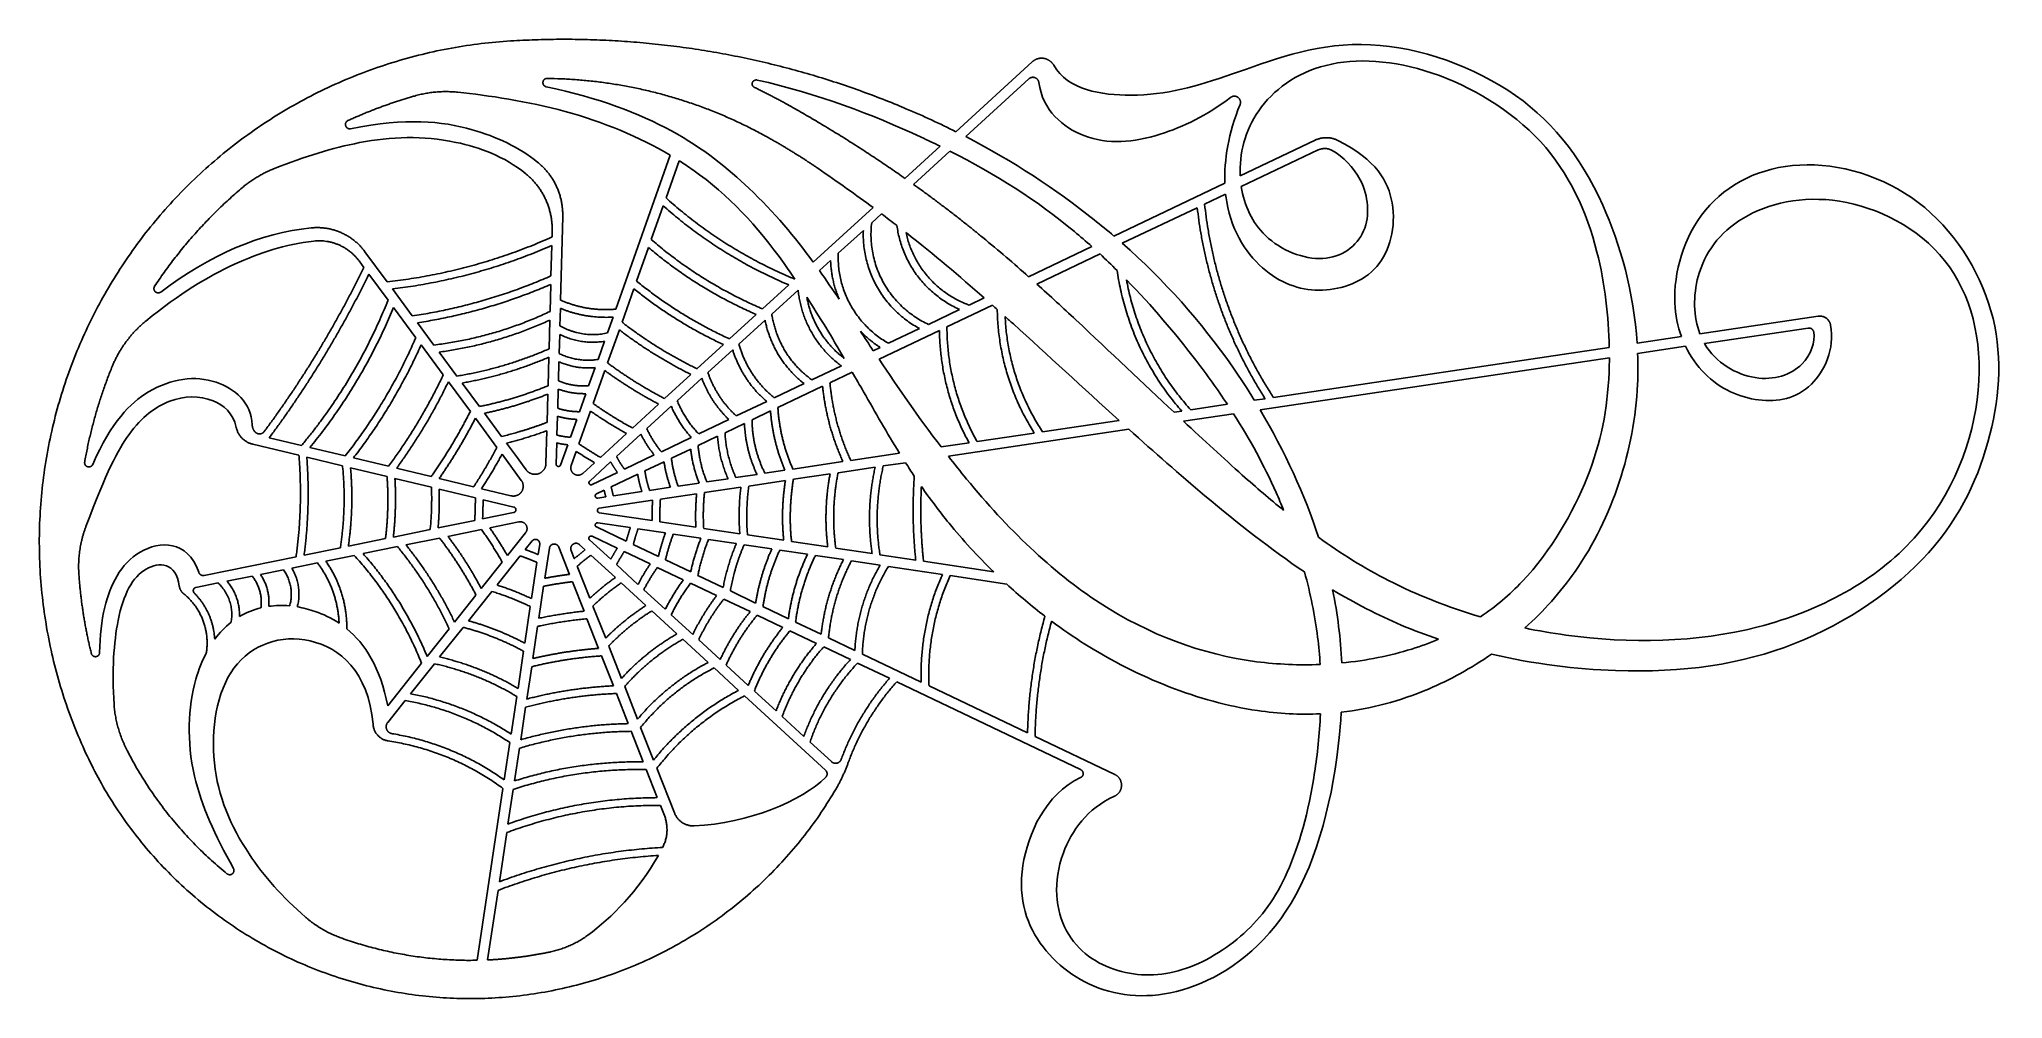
# Model space of a CAD drawing. Header units: millimetres. Extents: x -135 to 7155, y -215 to 2165.
# Drawn here: x 5417 to 6669, y -215 to 396 of the extents above.
import ezdxf

# ---------------------------------------------------------------- set-up
doc = ezdxf.new("R2010")
doc.units = ezdxf.units.MM
doc.header["$MEASUREMENT"] = 0
doc.layers.add('Default', color=18, linetype='Continuous')

msp = doc.modelspace()

# ---------------------------------------------------------------- linework, layer by layer
at = {"layer": 'Default'}
for p, q in [((6001.2, 337.5), (6049.9, 382.1)), ((6007.5, 334.4), (6047.7, 371.2)), ((5968.7, 307.8), (5991.1, 328.3)), ((6182.5, 309.4), (6230.2, 332.1)), ((6232.3, 325.9), (6183.2, 302.5)), ((5784.3, 224.4), (5819.1, 322.5)), ((5824.8, 319), (5816.4, 295.3)), ((5997.4, 325.2), (5974.2, 303.9)), ((6172.7, 304.7), (6102, 271)), ((5807, 268.7), (5814.6, 290.3)), ((5910.3, 254.3), (5948.4, 289.2)), ((6107.3, 266.4), (6155.1, 289.1)), ((6173.2, 297.7), (6159.8, 291.3)), ((5750.5, 283.2), (5749.1, 230.2)), ((5953.7, 285.2), (5947.5, 279.5)), ((5743, 245.6), (5743.5, 265)), ((5743.7, 270.4), (5743.8, 274)), ((5805.2, 263.7), (5797.6, 242.3)), ((5942.2, 274.6), (5926.2, 260)), ((6047.6, 245.1), (6087.9, 264.3)), ((5623.7, 251), (5620.6, 255.2)), ((5624.4, 261), (5638.6, 241.8)), ((5914.2, 249), (5921.3, 255.5)), ((6093.1, 259.6), (6052.8, 240.4)), ((5626.9, 246.6), (5639.1, 230.1)), ((5742.4, 222.9), (5742.9, 240.2)), ((5894.6, 239.9), (5877.9, 224.6)), ((5642, 237.3), (5654.6, 220.1)), ((5642.6, 225.5), (5656.8, 206.2)), ((5788.3, 216.1), (5795.9, 237.4)), ((5900.6, 236.6), (5883.8, 221.2)), ((6024.5, 226.9), (5995.5, 213.1)), ((6009.6, 227), (6019.2, 231.6)), ((5657.9, 215.7), (5668.4, 201.5)), ((5742.3, 217.4), (5741.8, 199.1)), ((5748.7, 213.8), (5749, 224.9)), ((5782.6, 219.3), (5779, 209.2)), ((5856.9, 205.4), (5873.9, 221)), ((5862.9, 202), (5879.5, 217.3)), ((5983.7, 214.7), (6003.6, 224.2)), ((6475.6, 208.6), (6551.1, 219.9)), ((5660.2, 201.6), (5674.3, 182.5)), ((5748.2, 196.1), (5748.6, 208.3)), ((5777.1, 203.9), (5773, 192.3)), ((5786.6, 211.2), (5779.1, 190.1)), ((5853, 201.8), (5836.1, 186.4)), ((5990.7, 210.8), (5952.2, 192.4)), ((5958.3, 202.6), (5978.1, 212)), ((6435.6, 202.6), (6463.9, 206.9)), ((6466.5, 200.7), (6435.9, 196.1)), ((6544.7, 212.3), (6478.5, 202.4)), ((5683, 181.7), (5671.7, 197)), ((5741.2, 175.6), (5741.6, 193.7)), ((5747.8, 178.6), (5748.1, 190.8)), ((5858.9, 198.4), (5843.1, 183.9)), ((5909.4, 179.3), (5928.2, 188.2)), ((5948.5, 197.9), (5953, 200)), ((6417.9, 193.4), (6195.2, 160.2)), ((6203.7, 168.1), (6417.8, 200)), ((5691.6, 159.2), (5677.6, 178.1)), ((5686.3, 177.3), (5697.4, 162.3)), ((5771.1, 187.1), (5767, 175.5)), ((5777.4, 185.2), (5769.9, 164.2)), ((5815.4, 167.4), (5832.2, 182.8)), ((5823.5, 166), (5839.2, 180.3)), ((5904.4, 176.9), (5885.4, 167.9)), ((5935, 184.3), (5920.9, 177.5)), ((5741, 170.2), (5740.5, 152.2)), ((5747.6, 173.4), (5747.3, 161.2)), ((5761.2, 159), (5765.3, 170.5)), ((5794.9, 148.6), (5811.6, 163.9)), ((5861.2, 156.3), (5880.6, 165.5)), ((5887.7, 161.7), (5916.2, 175.3)), ((6151, 160.2), (6174.3, 163.7)), ((6198.4, 167.3), (6191.5, 166.3)), ((5708.5, 136.2), (5694.8, 154.8)), ((5711.5, 143.2), (5700.6, 158)), ((5747.2, 156.1), (5746.8, 144.1)), ((5755.4, 142.7), (5759.4, 154.1)), ((5760.8, 138.5), (5768.2, 159.4)), ((5804.1, 148.2), (5819.7, 162.5)), ((5856.4, 154), (5837.2, 144.9)), ((5866.4, 151.5), (5854, 145.6)), ((5883, 159.5), (5871.2, 153.8)), ((6056.5, 146.2), (6105.3, 153.4)), ((6140.3, 158.6), (6145.2, 159.4)), ((6178.3, 157.7), (6146.3, 153)), ((5582.3, 131.2), (5552.8, 138.3)), ((5584, 137.5), (5563.4, 142.4)), ((5714.7, 138.9), (5721.6, 129.6)), ((5739.8, 125.9), (5740.4, 146.9)), ((5746.3, 125.5), (5746.7, 139.1)), ((5753.7, 137.9), (5749.1, 125)), ((5791.1, 145.1), (5774.5, 129.9)), ((5800.3, 144.7), (5784.8, 130.5)), ((5832.5, 142.6), (5813.4, 133.5)), ((5836.8, 137.5), (5849.2, 143.4)), ((5991.8, 136.5), (6009.6, 139.2)), ((6111.5, 147.8), (5996.4, 130.6)), ((6014.8, 139.9), (6051.2, 145.4)), ((5587.3, 130), (5610.1, 124.5)), ((5611.8, 130.8), (5589.3, 136.2)), ((5639.4, 124.2), (5617, 129.5)), ((5724.1, 115.2), (5711.8, 131.9)), ((5721.6, 129.6), (5724.8, 125.2)), ((5755.9, 124.6), (5759.1, 133.7)), ((5770.7, 126.5), (5763.3, 119.7)), ((5781, 127.1), (5767.7, 114.8)), ((5789.9, 122.3), (5808.9, 131.4)), ((5802.9, 121.3), (5815.1, 127.1)), ((5819.8, 129.4), (5832.1, 135.2)), ((5929.2, 127.2), (5897.3, 122.4)), ((5934.2, 127.9), (5965.3, 132.6)), ((5969.1, 126.5), (5954.9, 124.4)), ((5615.2, 123.3), (5638.5, 117.6)), ((5666.8, 110.9), (5643.5, 116.5)), ((5644.5, 122.9), (5666.6, 117.6)), ((5671.7, 116.4), (5693.7, 111.1)), ((5724.8, 125.2), (5727.2, 121.9)), ((5769.2, 112.5), (5785.4, 120.2)), ((5798.3, 119.1), (5781.4, 111.1)), ((5837.5, 113.5), (5824.1, 111.5)), ((5855.9, 116.3), (5842.4, 114.3)), ((5860.9, 117), (5874.4, 119)), ((5892.5, 115.1), (5869.1, 111.6)), ((5879.4, 119.8), (5892.2, 121.7)), ((5897.6, 115.9), (5921, 119.4)), ((5926.1, 120.1), (5949.7, 123.6)), ((5694.8, 104.1), (5671.7, 109.7)), ((5698.8, 109.9), (5717.5, 105.4)), ((5719.3, 98.2), (5699.7, 102.9)), ((5772.1, 106.6), (5776.9, 108.9)), ((5778, 104.7), (5772.9, 103.9)), ((5773.8, 97.4), (5807.8, 102.5)), ((5782.8, 105.4), (5801, 108.1)), ((5819.2, 110.8), (5805.9, 108.8)), ((5812.8, 103.2), (5835.9, 106.7)), ((5840.9, 107.4), (5864.1, 110.9)), ((5671, 84.9), (5694.4, 89.7)), ((5699.4, 90.7), (5719.2, 94.7)), ((5704, 84.9), (5722.6, 88.7)), ((5772.9, 88.2), (5793.6, 85.1)), ((5807.6, 89.6), (5773.8, 94.6)), ((5835.4, 85.4), (5812.5, 88.8)), ((5637.5, 78.1), (5613.8, 73.3)), ((5642.5, 79.1), (5666, 83.9)), ((5650.5, 74.1), (5672, 78.4)), ((5677.3, 79.5), (5698.7, 83.9)), ((5726.8, 81.8), (5715.2, 67.3)), ((5731, 76.6), (5726.6, 71.1)), ((5767.6, 77.2), (5781.1, 64.9)), ((5785.3, 71.9), (5769.2, 79.6)), ((5791, 76.4), (5772, 85.5)), ((5798.5, 84.3), (5816, 81.7)), ((5821, 81), (5838.6, 78.3)), ((5863.4, 81.2), (5840.4, 84.6)), ((5843.5, 77.6), (5861.2, 74.9)), ((5868.3, 80.5), (5891.4, 77)), ((5919.5, 72.8), (5896.4, 76.2)), ((5521.8, 54.6), (5580.5, 66.5)), ((5594.1, 62.6), (5577.7, 59.3)), ((5608.7, 72.3), (5585.6, 67.6)), ((5599.4, 63.7), (5617.6, 67.4)), ((5623.2, 68.5), (5645.1, 73)), ((5711.9, 63.1), (5698.5, 46.3)), ((5708.6, 48.5), (5723.4, 67.1)), ((5734, 62.9), (5730.6, 39.8)), ((5734.8, 67.9), (5735.8, 74.5)), ((5742, 71.9), (5739.1, 52.8)), ((5754.8, 55.3), (5748, 72.6)), ((5755.8, 70.5), (5757.9, 65.3)), ((5764.8, 71), (5761.2, 74.2)), ((5768.5, 67.6), (5784.1, 53.3)), ((5806.3, 61.9), (5789.7, 69.8)), ((5811.5, 66.6), (5795.5, 74.3)), ((5832.1, 56.8), (5816, 64.5)), ((5866.2, 74.2), (5883.8, 71.5)), ((5888.9, 70.8), (5906.6, 68.1)), ((5929.5, 64.7), (5911.7, 67.4)), ((5947.8, 68.5), (5924.6, 72)), ((5934.6, 63.9), (5952.9, 61.2)), ((5952.8, 67.8), (5975.6, 64.4)), ((5980.6, 63.6), (6025.3, 56.9)), ((5536.4, 50.9), (5552.5, 54.2)), ((5557.7, 55.3), (5572.5, 58.2)), ((5756.7, 50.6), (5764.1, 31.8)), ((5767.8, 40.1), (5759.8, 60.5)), ((5784.8, 61.5), (5798.5, 48.9)), ((5810.8, 59.7), (5827.4, 51.8)), ((5852.8, 46.9), (5836.7, 54.6)), ((5958.2, 60.4), (5992.6, 55.2)), ((6033.6, 49.1), (5997.6, 54.5)), ((5530.7, 49.8), (5516.6, 46.9)), ((5695.2, 42.1), (5681.5, 24.9)), ((5690.4, 25.7), (5705.4, 44.4)), ((5735.3, 27.3), (5738.3, 47.7)), ((5787.8, 49.9), (5803.6, 35.4)), ((5815.9, 33), (5802.2, 45.5)), ((5848.6, 41.7), (5831.9, 49.6)), ((5853.2, 39.5), (5870, 31.5)), ((5873.5, 37), (5857.4, 44.7)), ((5729.8, 34.8), (5726.3, 11.4)), ((5765.9, 27), (5773.4, 8.1)), ((5777.9, 14.6), (5769.8, 35.1)), ((5807.3, 32), (5823.3, 17.3)), ((5819.7, 29.5), (5833.4, 16.9)), ((5874.5, 29.3), (5890.9, 21.5)), ((5894.4, 27), (5878.2, 34.8)), ((5678.1, 20.6), (5664, 3)), ((5672, 2.6), (5687.1, 21.5)), ((5731.4, 1.6), (5734.5, 22.1)), ((5827.1, 13.9), (5843.2, -0.9)), ((5850.9, 0.9), (5837.2, 13.5)), ((5895.4, 19.3), (5912.3, 11.2)), ((5899, 24.8), (5915.3, 17.1)), ((5936.8, 6.8), (5920, 14.8)), ((5725.5, 6.3), (5722, -17.4)), ((5775.3, 3.3), (5782.8, -15.8)), ((5788, -11.1), (5779.8, 9.6)), ((5916.9, 9.1), (5933.9, 0.9)), ((5979.1, -13.4), (5941.6, 4.5)), ((5660.5, -1.4), (5638.9, -28.6)), ((5653.4, -20.8), (5668.7, -1.7)), ((5727.6, -24.2), (5730.7, -3.6)), ((5862.5, -18.7), (5847, -4.4)), ((5868.8, -15.6), (5854.7, -2.6)), ((5958.9, -11), (5938.5, -1.3)), ((5721.2, -22.6), (5717.6, -46.6)), ((5784.7, -20.7), (5792.3, -39.9)), ((5798.2, -37.1), (5790, -16.2)), ((5918, -69.5), (5866.4, -22.2)), ((5886.5, -31.8), (5872.7, -19.1)), ((6080.7, -69.2), (5963.5, -13.2)), ((5984.1, -15.8), (6046.9, -45.8)), ((5650, -25.2), (5638.9, -39.1)), ((5723.7, -50.2), (5726.8, -29.5)), ((5904.2, -48.1), (5890.4, -35.4)), ((5629.6, -40.7), (5629.6, -40.3)), ((5794.2, -44.8), (5801.9, -64.3)), ((5800.2, -42.3), (5808.4, -63.1)), ((6051.7, -48.1), (6102.5, -72.3)), ((5713.2, -75.8), (5716.8, -52)), ((5719.8, -76.4), (5722.9, -55.6)), ((5908.2, -51.7), (5921.8, -64.1)), ((5810.8, -87.1), (5803.8, -69.2)), ((5810.5, -68.4), (5821.7, -96.8)), ((5696, -190.8), (5712.4, -81.2)), ((5718.9, -81.8), (5715.6, -103.9)), ((5812.8, -92), (5815.3, -98.4)), ((5710.1, -140.7), (5714.8, -109.4)), ((5709.3, -146.2), (5702.6, -190.6))]:
    msp.add_line(p, q, dxfattribs=at)
for points, weights, knots in [([(5446.3, -58.5), (5375.4, 94.9), (5462, 240), (5548.6, 385.1), (5717.3, 395.4)], [1, 0.884374026852, 1, 0.884374026852, 1], [5334.80091, 5334.80091, 5334.80091, 5372.928319, 5372.928319, 5411.055727, 5411.055727, 5411.055727]), ([(6049.9, 382.1), (6053.1, 385), (6057.3, 384.3), (6061.5, 383.6), (6063.6, 379.9)], [1, 0.900913989431, 1, 0.900913989431, 1], [4961.793124, 4961.793124, 4961.793124, 4962.766457, 4962.766457, 4963.739789, 4963.739789, 4963.739789]), ([(5740.6, 371.5), (5738.1, 371.6), (5737.9, 369.1), (5737.6, 366.7), (5740, 366.2)], [1, 0.74065387002, 1, 0.74065387002, 1], [436.6510217, 436.6510217, 436.6510217, 437.143307, 437.143307, 437.6355923, 437.6355923, 437.6355923]), ([(5874.4, 370.5), (5872.2, 370.9), (5871.4, 368.8), (5870.7, 366.7), (5872.7, 365.8)], [1, 0.744615357191, 1, 0.744615357191, 1], [29.0296292, 29.0296292, 29.0296292, 29.4769723, 29.4769723, 29.9243154, 29.9243154, 29.9243154]), ([(6047.7, 371.2), (6049.4, 372.8), (6051.6, 372), (6053.8, 371.2), (6054.1, 368.9)], [1, 0.856021952174, 1, 0.856021952174, 1], [538.497551, 538.497551, 538.497551, 539.009964, 539.009964, 539.522377, 539.522377, 539.522377]), ([(6176.4, 359.4), (6178.7, 361.2), (6181.1, 359.4), (6183.5, 357.6), (6182.4, 354.8)], [1, 0.796495551319, 1, 0.796495551319, 1], [505.0709, 505.0709, 505.0709, 505.693831, 505.693831, 506.316761, 506.316761, 506.316761]), ([(5613.5, 344.6), (5611.3, 343.6), (5612.1, 341.3), (5612.8, 339), (5615.2, 339.4)], [1, 0.748061817115, 1, 0.748061817115, 1], [722.2291386, 722.2291386, 722.2291386, 722.7140116, 722.7140116, 723.1988846, 723.1988846, 723.1988846]), ([(5490.3, 239), (5489, 237.1), (5490.7, 235.5), (5492.4, 234), (5494.2, 235.3)], [1, 0.764816338071, 1, 0.764816338071, 1], [810.2975508, 810.2975508, 810.2975508, 810.7653052, 810.7653052, 811.2330597, 811.2330597, 811.2330597]), ([(5554.2, 146.2), (5555.4, 144.8), (5557.3, 144.8), (5559.1, 144.9), (5560.2, 146.4)], [1, 0.898547233307, 1, 0.898547233307, 1], [656.9566428, 656.9566428, 656.9566428, 657.3836037, 657.3836037, 657.8105646, 657.8105646, 657.8105646]), ([(5445.7, 127), (5445.2, 124.6), (5447.5, 123.9), (5449.9, 123.2), (5450.8, 125.4)], [1, 0.748583981412, 1, 0.748583981412, 1], [705.6563419, 705.6563419, 705.6563419, 706.1406887, 706.1406887, 706.6250354, 706.6250354, 706.6250354]), ([(5727.2, 121.9), (5730.2, 117.9), (5734.9, 119.4), (5739.7, 120.9), (5739.8, 125.9)], [1, 0.814114771865, 1, 0.814114771865, 1], [99.360775, 99.360775, 99.360775, 100.420891, 100.420891, 101.481007, 101.481007, 101.481007]), ([(5749.1, 125), (5748.7, 123.9), (5747.5, 124.1), (5746.3, 124.3), (5746.3, 125.5)], [1, 0.760406132078, 1, 0.760406132078, 1], [33.249396, 33.249396, 33.249396, 33.4963903, 33.4963903, 33.7433847, 33.7433847, 33.7433847]), ([(5717.5, 105.4), (5721.8, 104.3), (5724.3, 108), (5726.7, 111.7), (5724.1, 115.2)], [1, 0.819153334991, 1, 0.819153334991, 1], [77.164428, 77.164428, 77.164428, 78.106606, 78.106606, 79.048785, 79.048785, 79.048785]), ([(5763.3, 119.7), (5760.7, 117.3), (5757.7, 119.3), (5754.7, 121.3), (5755.9, 124.6)], [1, 0.788010753111, 1, 0.788010753111, 1], [48.482324, 48.482324, 48.482324, 49.228813, 49.228813, 49.975302, 49.975302, 49.975302]), ([(5767.7, 114.8), (5766.8, 114), (5767.4, 113), (5768.1, 112), (5769.2, 112.5)], [1, 0.75756498314, 1, 0.75756498314, 1], [50.1866658, 50.1866658, 50.1866658, 50.4364132, 50.4364132, 50.6861605, 50.6861605, 50.6861605]), ([(5772.9, 103.9), (5771.7, 103.7), (5771.3, 104.9), (5770.9, 106.1), (5772.1, 106.6)], [1, 0.757564984384, 1, 0.757564984384, 1], [17.8577789, 17.8577789, 17.8577789, 18.1075263, 18.1075263, 18.3572737, 18.3572737, 18.3572737]), ([(5719.2, 94.7), (5720.6, 95), (5720.7, 96.4), (5720.7, 97.9), (5719.3, 98.2)], [1, 0.77988448116, 1, 0.77988448116, 1], [55.650942, 55.650942, 55.650942, 55.9512612, 55.9512612, 56.2515803, 56.2515803, 56.2515803]), ([(5722.6, 88.7), (5725.6, 89.3), (5727.1, 86.8), (5728.7, 84.2), (5726.8, 81.8)], [1, 0.819151969653, 1, 0.819151969653, 1], [68.633874, 68.633874, 68.633874, 69.27682, 69.27682, 69.919766, 69.919766, 69.919766]), ([(5772, 85.5), (5770.9, 86), (5771.3, 87.2), (5771.7, 88.3), (5772.9, 88.2)], [1, 0.757564984385, 1, 0.757564984385, 1], [57.0664705, 57.0664705, 57.0664705, 57.3162179, 57.3162179, 57.5659653, 57.5659653, 57.5659653]), ([(5773.8, 94.6), (5772.6, 94.8), (5772.6, 96), (5772.6, 97.3), (5773.8, 97.4)], [1, 0.757564984388, 1, 0.757564984388, 1], [93.396244, 93.396244, 93.396244, 93.6459913, 93.6459913, 93.8957387, 93.8957387, 93.8957387]), ([(5735.8, 74.5), (5736.1, 76.6), (5734.2, 77.4), (5732.3, 78.2), (5731, 76.6)], [1, 0.793353420136, 1, 0.793353420136, 1], [30.7497542, 30.7497542, 30.7497542, 31.1829465, 31.1829465, 31.6161389, 31.6161389, 31.6161389]), ([(5761.2, 74.2), (5759.3, 76.1), (5757.1, 74.5), (5754.9, 73), (5755.8, 70.5)], [1, 0.782608156658, 1, 0.782608156658, 1], [201.706494, 201.706494, 201.706494, 202.260738, 202.260738, 202.814982, 202.814982, 202.814982]), ([(5769.2, 79.6), (5768.1, 80.1), (5767.4, 79.1), (5766.7, 78.1), (5767.6, 77.2)], [1, 0.757564984388, 1, 0.757564984388, 1], [46.5674386, 46.5674386, 46.5674386, 46.817186, 46.817186, 47.0669333, 47.0669333, 47.0669333]), ([(5748, 72.6), (5747.1, 74.9), (5744.7, 74.6), (5742.3, 74.3), (5742, 71.9)], [1, 0.79335333427, 1, 0.79335333427, 1], [59.61117, 59.61117, 59.61117, 60.11446, 60.11446, 60.61775, 60.61775, 60.61775]), ([(5516.6, 46.9), (5515.4, 46.7), (5515, 45.5), (5514.7, 44.3), (5515.5, 43.4)], [1, 0.859014005484, 1, 0.859014005484, 1], [111.7308397, 111.7308397, 111.7308397, 112.0030204, 112.0030204, 112.2752012, 112.2752012, 112.2752012]), ([(5449.9, 4.9), (5450.4, 2.6), (5452.8, 2.8), (5455.2, 3.1), (5455.2, 5.4)], [1, 0.753196659515, 1, 0.753196659515, 1], [692.6040214, 692.6040214, 692.6040214, 693.0837018, 693.0837018, 693.5633821, 693.5633821, 693.5633821]), ([(5638.9, -39.1), (5637.3, -41.1), (5638.2, -43.5), (5639.1, -45.9), (5641.7, -46.3)], [1, 0.867521750533, 1, 0.867521750533, 1], [220.452928, 220.452928, 220.452928, 221.025326, 221.025326, 221.597724, 221.597724, 221.597724]), ([(5924.8, -81.5), (5842.1, -222.8), (5678.6, -214.9), (5515, -207.1), (5446.3, -58.5)], [1, 0.855214152145, 1, 0.855214152145, 1], [5262.601734, 5262.601734, 5262.601734, 5298.701322, 5298.701322, 5334.80091, 5334.80091, 5334.80091]), ([(5921.8, -64.1), (5923.3, -65.6), (5925.4, -65.1), (5927.4, -64.6), (5928.1, -62.6)], [1, 0.882391037861, 1, 0.882391037861, 1], [166.5391829, 166.5391829, 166.5391829, 167.0115832, 167.0115832, 167.4839835, 167.4839835, 167.4839835]), ([(5918.1, -74.2), (5919.1, -73.3), (5919.1, -71.9), (5919, -70.5), (5918, -69.5)], [1, 0.918814178923, 1, 0.918814178923, 1], [331.5130269, 331.5130269, 331.5130269, 331.8349276, 331.8349276, 332.1568282, 332.1568282, 332.1568282]), ([(6080.7, -74.3), (6082.4, -73.6), (6082.4, -71.8), (6082.4, -70), (6080.7, -69.2)], [1, 0.845497689736, 1, 0.845497689736, 1], [5236.193004, 5236.193004, 5236.193004, 5236.5883066, 5236.5883066, 5236.9836092, 5236.9836092, 5236.9836092]), ([(6102.5, -72.3), (6106.9, -74.4), (6106.8, -79.3), (6106.8, -84.2), (6102.3, -86.2)], [1, 0.842412125584, 1, 0.842412125584, 1], [980.094416, 980.094416, 980.094416, 981.164154, 981.164154, 982.233892, 982.233892, 982.233892]), ([(5540.5, -132.2), (5541.6, -134.2), (5539.9, -135.6), (5538.2, -137.1), (5536.4, -135.6)], [1, 0.771408287891, 1, 0.771408287891, 1], [560.3428881, 560.3428881, 560.3428881, 560.8037634, 560.8037634, 561.2646388, 561.2646388, 561.2646388])]:
    msp.add_rational_spline(points, weights, degree=2, knots=knots, dxfattribs=at)
for points, weights in [([(5717.3, 395.4), (5845.2, 403.3), (5963.7, 354.6)], [1, 0.974700187705, 1]), ([(5683.7, 362.7), (5669.6, 364.2), (5656.1, 360.3)], [1, 0.981937590141, 1]), ([(5878.8, 335.3), (5814.2, 370.6), (5740.6, 371.5)], [1, 0.970361997668, 1]), ([(5872.7, 365.8), (5882.8, 361), (5892.5, 355.6)], [1, 0.999396340507, 1]), ([(5656.1, 360.3), (5634.2, 354.1), (5613.5, 344.6)], [1, 0.997053843611, 1]), ([(5892.5, 355.6), (5931.9, 333.7), (5968.7, 307.8)], [1, 0.998607921965, 1]), ([(5913.2, 314.2), (5896.5, 325.6), (5878.8, 335.3)], [1, 0.998759698512, 1]), ([(6230.2, 332.1), (6237.5, 335.6), (6244.8, 332)], [1, 0.898347839234, 1]), ([(6241.1, 325.6), (6236.8, 328), (6232.3, 325.9)], [1, 0.88660604004, 1]), ([(5566.7, 314.1), (5555.5, 309.7), (5546.3, 302)], [1, 0.986846262983, 1]), ([(5734.6, 318), (5751.1, 304.6), (5750.5, 283.2)], [1, 0.897483773885, 1]), ([(5546.3, 302), (5513.8, 274.5), (5490.3, 239)], [1, 0.989793490948, 1]), ([(5743.8, 274), (5744.4, 296.4), (5727, 310.7)], [1, 0.897815862339, 1]), ([(5974.2, 303.9), (5996.8, 287.8), (6018.3, 270.1)], [1, 0.999469519844, 1]), ([(5814.6, 290.3), (5850.4, 258.4), (5894.6, 239.9)], [1, 0.986365214412, 1]), ([(5816.4, 295.3), (5853, 262.3), (5898.6, 243.5)], [1, 0.985095479626, 1]), ([(6155.1, 289.1), (6162.6, 223.2), (6198.4, 167.3)], [1, 0.974103603522, 1]), ([(6159.8, 291.3), (6167, 224.5), (6203.7, 168.1)], [1, 0.97251791401, 1]), ([(5590.1, 276.2), (5611.5, 278.4), (5624.4, 261)], [1, 0.869235499095, 1]), ([(5947.5, 279.5), (5942.1, 233.9), (5983.7, 214.7)], [1, 0.809619420258, 1]), ([(6003.6, 224.2), (5968.6, 239.7), (5963.6, 277.7)], [1, 0.871685102452, 1]), ([(5620.6, 255.2), (5609.8, 269.7), (5591.9, 267.8)], [1, 0.867175486256, 1]), ([(5638.6, 241.8), (5693.4, 247.9), (5743.7, 270.4)], [1, 0.988092766623, 1]), ([(5743.5, 265), (5694.8, 243.6), (5642, 237.3)], [1, 0.98917586758, 1]), ([(5873.9, 221), (5836.4, 237.2), (5805.2, 263.7)], [1, 0.988992856063, 1]), ([(5877.9, 224.6), (5839, 241.1), (5807, 268.7)], [1, 0.987844451637, 1]), ([(5978.1, 212), (5940.6, 232.1), (5942.2, 274.6)], [1, 0.848120791217, 1]), ([(5969.4, 273.2), (5976.7, 239), (6009.6, 227)], [1, 0.874836980595, 1]), ([(5560.2, 146.4), (5596.8, 195.8), (5623.7, 251)], [1, 0.995821340291, 1]), ([(5921.3, 255.5), (5921.7, 242.6), (5926.8, 230.7)], [1, 0.982520868022, 1]), ([(5926.2, 260), (5924.7, 221.5), (5958.3, 202.6)], [1, 0.85416269387, 1]), ([(5563.4, 142.4), (5599.9, 191.6), (5626.9, 246.6)], [1, 0.995907037008, 1]), ([(5654.6, 220.1), (5700.5, 226.9), (5743, 245.6)], [1, 0.990967140253, 1]), ([(5742.9, 240.2), (5702, 222.5), (5657.9, 215.7)], [1, 0.991890442072, 1]), ([(5797.6, 242.3), (5824.9, 220), (5856.9, 205.4)], [1, 0.991509849995, 1]), ([(6145.2, 159.4), (6111.3, 198.1), (6104, 249.1)], [1, 0.958824887637, 1]), ([(6110, 243.1), (6118.7, 195.8), (6151, 160.2)], [1, 0.961790321928, 1]), ([(5639.1, 230.1), (5618.9, 179.4), (5584, 137.5)], [1, 0.987608132592, 1]), ([(5589.3, 136.2), (5622.7, 176.8), (5642.6, 225.5)], [1, 0.988802604809, 1]), ([(5749.1, 230.2), (5766, 222.7), (5784.3, 224.4)], [1, 0.968537802456, 1]), ([(5795.9, 237.4), (5822.2, 216.1), (5853, 201.8)], [1, 0.992400126926, 1]), ([(5928.2, 188.2), (5903.6, 206.2), (5900.6, 236.6)], [1, 0.912785709831, 1]), ([(5906.2, 232), (5910.5, 207.9), (5930, 193)], [1, 0.932391831878, 1]), ([(5484.7, 216.8), (5470.3, 205.1), (5463.2, 187.8)], [1, 0.969068304242, 1]), ([(5668.4, 201.5), (5707.1, 206.2), (5742.4, 222.9)], [1, 0.987148634777, 1]), ([(5671.7, 197), (5708.5, 201.9), (5742.3, 217.4)], [1, 0.988793721206, 1]), ([(5779, 209.2), (5762.9, 205.6), (5748.7, 213.8)], [1, 0.931573176093, 1]), ([(5749, 224.9), (5765.1, 218.3), (5782.6, 219.3)], [1, 0.975017387531, 1]), ([(5836.1, 186.4), (5810.7, 198.7), (5788.3, 216.1)], [1, 0.994494553521, 1]), ([(5879.5, 217.3), (5884.5, 192.5), (5904.4, 176.9)], [1, 0.937494338821, 1]), ([(5883.8, 221.2), (5887.8, 194.8), (5909.4, 179.3)], [1, 0.921555234341, 1]), ([(5995.5, 213.1), (5995.5, 174), (6014.8, 139.9)], [1, 0.966820187489, 1]), ([(6051.2, 145.4), (6028.2, 181.4), (6027.6, 224.1)], [1, 0.9615621206, 1]), ([(6032.6, 219.6), (6034.4, 179.6), (6056.5, 146.2)], [1, 0.963781701743, 1]), ([(6551.1, 219.9), (6557.8, 220.9), (6559, 214.2)], [1, 0.717280545751, 1]), ([(5656.8, 206.2), (5639.2, 165.6), (5611.8, 130.8)], [1, 0.991796421191, 1]), ([(5617, 129.5), (5643, 163), (5660.2, 201.6)], [1, 0.992699585788, 1]), ([(5748.6, 208.3), (5762.1, 201.5), (5777.1, 203.9)], [1, 0.951677286098, 1]), ([(5832.2, 182.8), (5808, 194.8), (5786.6, 211.2)], [1, 0.995156281623, 1]), ([(5885.4, 167.9), (5868.6, 181.3), (5862.9, 202)], [1, 0.951080839531, 1]), ([(5953, 200), (5946, 204.4), (5940.3, 210.4)], [1, 0.992734010212, 1]), ([(6009.6, 139.2), (5991.2, 172.6), (5990.7, 210.8)], [1, 0.970244845259, 1]), ([(6548.2, 209.8), (6547.7, 212.8), (6544.7, 212.3)], [1, 0.714417558358, 1]), ([(5463.2, 187.8), (5451.2, 158.3), (5445.7, 127)], [1, 0.994248461832, 1]), ([(5741.8, 199.1), (5713.5, 186.7), (5683, 181.7)], [1, 0.991885711589, 1]), ([(5741.6, 193.7), (5714.9, 182.2), (5686.3, 177.3)], [1, 0.993085787131, 1]), ([(5748.1, 190.8), (5759.1, 186), (5771.1, 187.1)], [1, 0.968700916676, 1]), ([(5773, 192.3), (5760, 190.3), (5748.2, 196.1)], [1, 0.954831186575, 1]), ([(5779.1, 190.1), (5796.4, 177.3), (5815.4, 167.4)], [1, 0.996818041661, 1]), ([(5880.6, 165.5), (5865, 178.8), (5858.9, 198.4)], [1, 0.961032778359, 1]), ([(5674.3, 182.5), (5659.7, 151.6), (5639.4, 124.2)], [1, 0.995082547208, 1]), ([(5677.6, 178.1), (5663.6, 149), (5644.5, 122.9)], [1, 0.995729586833, 1]), ([(5697.4, 162.3), (5719.9, 166.8), (5741.2, 175.6)], [1, 0.99548850102, 1]), ([(5767, 175.5), (5757, 174.8), (5747.8, 178.6)], [1, 0.97281162039, 1]), ([(5811.6, 163.9), (5793.7, 173.3), (5777.4, 185.2)], [1, 0.997279206585, 1]), ([(5839.2, 180.3), (5844.8, 165.2), (5856.4, 154)], [1, 0.975288306711, 1]), ([(5843.1, 183.9), (5848.6, 167.8), (5861.2, 156.3)], [1, 0.968494682629, 1]), ([(5920.9, 177.5), (5923.2, 151.6), (5934.2, 127.9)], [1, 0.984849749497, 1]), ([(5700.6, 158), (5721.3, 162.3), (5741, 170.2)], [1, 0.996304467086, 1]), ([(5765.3, 170.5), (5756.2, 170.3), (5747.6, 173.4)], [1, 0.981784820185, 1]), ([(5769.9, 164.2), (5782, 155.7), (5794.9, 148.6)], [1, 0.998497659627, 1]), ([(5837.2, 144.9), (5828.3, 154.1), (5823.5, 166)], [1, 0.981835342584, 1]), ([(5916.2, 175.3), (5918.7, 150.2), (5929.2, 127.2)], [1, 0.986647539494, 1]), ([(5552.5, 150.6), (5552.6, 148.1), (5554.2, 146.2)], [1, 0.949872668174, 1]), ([(5666.6, 117.6), (5680.6, 137.5), (5691.6, 159.2)], [1, 0.997505412241, 1]), ([(5694.8, 154.8), (5684.5, 134.8), (5671.7, 116.4)], [1, 0.997928698726, 1]), ([(5740.5, 152.2), (5726.3, 146.8), (5711.5, 143.2)], [1, 0.99801177699, 1]), ([(5759.4, 154.1), (5753.2, 154.3), (5747.2, 156.1)], [1, 0.991203008173, 1]), ([(5747.3, 161.2), (5754, 159), (5761.2, 159)], [1, 0.985987182178, 1]), ([(5768.2, 159.4), (5779.3, 151.7), (5791.1, 145.1)], [1, 0.998784858599, 1]), ([(5819.7, 162.5), (5824.4, 151.5), (5832.5, 142.6)], [1, 0.986134639011, 1]), ([(5874.4, 119), (5867, 134.5), (5866.4, 151.5)], [1, 0.979267231432, 1]), ([(5871.2, 153.8), (5871.4, 135.9), (5879.4, 119.8)], [1, 0.974275711147, 1]), ([(5892.2, 121.7), (5884.4, 139.8), (5883, 159.5)], [1, 0.986017877118, 1]), ([(5897.3, 122.4), (5888.9, 141.2), (5887.7, 161.7)], [1, 0.98351841762, 1]), ([(5552.8, 138.3), (5544.2, 140.3), (5542.3, 149)], [1, 0.847491891367, 1]), ([(5740.4, 146.9), (5727.7, 142.2), (5714.7, 138.9)], [1, 0.998499109937, 1]), ([(5746.7, 139.1), (5750.2, 138.2), (5753.7, 137.9)], [1, 0.997164083482, 1]), ([(5746.8, 144.1), (5751, 143), (5755.4, 142.7)], [1, 0.994706168125, 1]), ([(5774.5, 129.9), (5767.5, 134), (5760.8, 138.5)], [1, 0.999548834097, 1]), ([(5808.9, 131.4), (5803.8, 137.6), (5800.3, 144.7)], [1, 0.993771730711, 1]), ([(5813.4, 133.5), (5807.8, 140.2), (5804.1, 148.2)], [1, 0.991382549394, 1]), ([(5849.2, 143.4), (5850.2, 129.2), (5855.9, 116.3)], [1, 0.985649858326, 1]), ([(5854, 145.6), (5854.7, 130.7), (5860.9, 117)], [1, 0.981914056926, 1]), ([(5580.5, 66.5), (5584.9, 98.7), (5582.3, 131.2)], [1, 0.994123308318, 1]), ([(5585.6, 67.6), (5589.7, 98.7), (5587.3, 130)], [1, 0.994699069396, 1]), ([(5693.7, 111.1), (5701.7, 123.3), (5708.5, 136.2)], [1, 0.999097520123, 1]), ([(5711.8, 131.9), (5705.7, 120.6), (5698.8, 109.9)], [1, 0.999327493013, 1]), ([(5759.1, 133.7), (5764.8, 130), (5770.7, 126.5)], [1, 0.999687453536, 1]), ([(5785.4, 120.2), (5783, 123.5), (5781, 127.1)], [1, 0.998352785538, 1]), ([(5784.8, 130.5), (5787, 126.2), (5789.9, 122.3)], [1, 0.997347273654, 1]), ([(5815.1, 127.1), (5816.3, 118.8), (5819.2, 110.8)], [1, 0.994804538184, 1]), ([(5824.1, 111.5), (5820.9, 120.2), (5819.8, 129.4)], [1, 0.993026864526, 1]), ([(5832.1, 135.2), (5833.3, 124), (5837.5, 113.5)], [1, 0.99081628385, 1]), ([(5842.4, 114.3), (5837.8, 125.4), (5836.8, 137.5)], [1, 0.988147683755, 1]), ([(5610.1, 124.5), (5612.7, 98.3), (5608.7, 72.3)], [1, 0.992326466751, 1]), ([(5613.8, 73.3), (5617.4, 98.2), (5615.2, 123.3)], [1, 0.993289741716, 1]), ([(5638.5, 117.6), (5639.9, 97.8), (5637.5, 78.1)], [1, 0.99560567016, 1]), ([(5643.5, 116.5), (5644.6, 97.7), (5642.5, 79.1)], [1, 0.996262036199, 1]), ([(5801, 108.1), (5799.2, 113.5), (5798.3, 119.1)], [1, 0.997646804953, 1]), ([(5805.9, 108.8), (5803.8, 114.9), (5802.9, 121.3)], [1, 0.996593832853, 1]), ([(5891.4, 77), (5889.5, 96.1), (5892.5, 115.1)], [1, 0.992027068933, 1]), ([(5896.4, 76.2), (5894.3, 96.1), (5897.6, 115.9)], [1, 0.990793577138, 1]), ([(5921, 119.4), (5916.6, 96.2), (5919.5, 72.8)], [1, 0.988067432711, 1]), ([(5924.6, 72), (5921.3, 96.2), (5926.1, 120.1)], [1, 0.986400126159, 1]), ([(5949.7, 123.6), (5943.6, 96.3), (5947.8, 68.5)], [1, 0.9832701533, 1]), ([(5954.9, 124.4), (5948.3, 96.3), (5952.8, 67.8)], [1, 0.981102686454, 1]), ([(5975.6, 64.4), (5972.8, 91.1), (5974.7, 117.9)], [1, 0.996068171707, 1]), ([(5666, 83.9), (5667.3, 97.4), (5666.8, 110.9)], [1, 0.997959548633, 1]), ([(5671.7, 109.7), (5672.1, 97.3), (5671, 84.9)], [1, 0.998356583356, 1]), ([(5694.4, 89.7), (5694.8, 96.9), (5694.8, 104.1)], [1, 0.999413178165, 1]), ([(5699.7, 102.9), (5699.7, 96.8), (5699.4, 90.7)], [1, 0.999596023364, 1]), ([(5776.9, 108.9), (5777.4, 106.8), (5778, 104.7)], [1, 0.999647050659, 1]), ([(5781.4, 111.1), (5782, 108.2), (5782.8, 105.4)], [1, 0.999288044661, 1]), ([(5807.8, 102.5), (5807.4, 96), (5807.6, 89.6)], [1, 0.999083752075, 1]), ([(5812.5, 88.8), (5812.3, 96), (5812.8, 103.2)], [1, 0.99878582483, 1]), ([(5835.9, 106.7), (5834.9, 96.1), (5835.4, 85.4)], [1, 0.997517665898, 1]), ([(5840.4, 84.6), (5839.7, 96.1), (5840.9, 107.4)], [1, 0.99696615117, 1]), ([(5864.1, 110.9), (5862.3, 96.1), (5863.4, 81.2)], [1, 0.99517085457, 1]), ([(5869.1, 111.6), (5867.1, 96.1), (5868.3, 80.5)], [1, 0.99430831216, 1]), ([(5979.2, 111.3), (5978, 87.4), (5980.6, 63.6)], [1, 0.996774379937, 1]), ([(5446.5, 85.9), (5440.8, 70.9), (5442, 54.9)], [1, 0.976755938611, 1]), ([(5672, 78.4), (5685.2, 61.3), (5695.2, 42.1)], [1, 0.995932457508, 1]), ([(5698.5, 46.3), (5689.3, 63.8), (5677.3, 79.5)], [1, 0.996735455597, 1]), ([(5698.7, 83.9), (5705.9, 73.8), (5711.9, 63.1)], [1, 0.998680015685, 1]), ([(5715.2, 67.3), (5710, 76.3), (5704, 84.9)], [1, 0.999079309093, 1]), ([(5793.6, 85.1), (5792.2, 80.8), (5791, 76.4)], [1, 0.999450762901, 1]), ([(5795.5, 74.3), (5796.8, 79.3), (5798.5, 84.3)], [1, 0.999200867474, 1]), ([(5816, 81.7), (5813.3, 74.3), (5811.5, 66.6)], [1, 0.998330476211, 1]), ([(5816, 64.5), (5818, 72.9), (5821, 81)], [1, 0.997850149349, 1]), ([(5838.6, 78.3), (5834.4, 67.8), (5832.1, 56.8)], [1, 0.996593178416, 1]), ([(5836.7, 54.6), (5839, 66.4), (5843.5, 77.6)], [1, 0.995832292525, 1]), ([(5607.9, 24.2), (5607, 45.6), (5594.1, 62.6)], [1, 0.95429849887, 1]), ([(5612.8, 20.5), (5613.1, 44.3), (5599.4, 63.7)], [1, 0.951151153022, 1]), ([(5617.6, 67.4), (5645.2, 36.8), (5660.5, -1.4)], [1, 0.98424304294, 1]), ([(5664, 3), (5649.1, 39.2), (5623.2, 68.5)], [1, 0.986311790065, 1]), ([(5645.1, 73), (5665, 48.9), (5678.1, 20.6)], [1, 0.99159614346, 1]), ([(5681.5, 24.9), (5668.9, 51.3), (5650.5, 74.1)], [1, 0.992885278159, 1]), ([(5723.4, 67.1), (5728.8, 65.2), (5734, 62.9)], [1, 0.999450104421, 1]), ([(5726.6, 71.1), (5730.8, 69.6), (5734.8, 67.9)], [1, 0.999693597851, 1]), ([(5757.9, 65.3), (5761.3, 68.2), (5764.8, 71)], [1, 0.999537585295, 1]), ([(5759.8, 60.5), (5764, 64.2), (5768.5, 67.6)], [1, 0.999218077536, 1]), ([(5781.1, 64.9), (5783.1, 68.5), (5785.3, 71.9)], [1, 0.999600610175, 1]), ([(5789.7, 69.8), (5787.1, 65.7), (5784.8, 61.5)], [1, 0.999403467428, 1]), ([(5861.2, 74.9), (5855.5, 61.4), (5852.8, 46.9)], [1, 0.994228574976, 1]), ([(5857.4, 44.7), (5860, 60), (5866.2, 74.2)], [1, 0.993135267695, 1]), ([(5883.8, 71.5), (5876.4, 54.9), (5873.5, 37)], [1, 0.991224881776, 1]), ([(5878.2, 34.8), (5880.9, 53.6), (5888.9, 70.8)], [1, 0.989745272341, 1]), ([(5906.6, 68.1), (5897.2, 48.6), (5894.4, 27)], [1, 0.987568805796, 1]), ([(5911.7, 67.4), (5901.7, 47.2), (5899, 24.8)], [1, 0.985646710098, 1]), ([(5915.3, 17.1), (5918, 42.2), (5929.5, 64.7)], [1, 0.983245029855, 1]), ([(5920, 14.8), (5922.4, 40.8), (5934.6, 63.9)], [1, 0.98082151118, 1]), ([(5442, 54.9), (5443.8, 29.5), (5449.9, 4.9)], [1, 0.996330960732, 1]), ([(5518.4, 56.6), (5519.2, 54.1), (5521.8, 54.6)], [1, 0.751815047541, 1]), ([(5544.3, 28.4), (5544.9, 41.2), (5536.4, 50.9)], [1, 0.92775003342, 1]), ([(5552.5, 54.2), (5559.5, 45.2), (5558.1, 33.9)], [1, 0.921885292945, 1]), ([(5563.1, 34.9), (5564, 46), (5557.7, 55.3)], [1, 0.944385342384, 1]), ([(5572.5, 58.2), (5579.9, 47.6), (5576.4, 35.2)], [1, 0.90248859304, 1]), ([(5577.7, 59.3), (5584.7, 47.7), (5581.3, 34.6)], [1, 0.920727940079, 1]), ([(5738.3, 47.7), (5747.5, 49.5), (5756.7, 50.6)], [1, 0.999349481042, 1]), ([(5739.1, 52.8), (5746.9, 54.3), (5754.8, 55.3)], [1, 0.999539946626, 1]), ([(5784.1, 53.3), (5775.5, 47.2), (5767.8, 40.1)], [1, 0.997455447893, 1]), ([(5798.5, 48.9), (5802, 55.6), (5806.3, 61.9)], [1, 0.998633515257, 1]), ([(5802.2, 45.5), (5806.1, 52.9), (5810.8, 59.7)], [1, 0.998234179357, 1]), ([(5827.4, 51.8), (5820.9, 42.8), (5815.9, 33)], [1, 0.997081792036, 1]), ([(5952.9, 61.2), (5938.1, 36), (5936.8, 6.8)], [1, 0.970445385414, 1]), ([(5941.6, 4.5), (5942.4, 34.7), (5958.2, 60.4)], [1, 0.965936626564, 1]), ([(5992.6, 55.2), (5977.9, 22.5), (5979.1, -13.4)], [1, 0.974405640154, 1]), ([(5997.6, 54.5), (5982.3, 21), (5984.1, -15.8)], [1, 0.971404258695, 1]), ([(5506, 47.8), (5506.4, 44.9), (5508.7, 43)], [1, 0.928234279759, 1]), ([(5508.7, 43), (5527, 28.3), (5523.2, 5.1)], [1, 0.863626693117, 1]), ([(5515.5, 43.4), (5527.7, 31.1), (5528.6, 13.9)], [1, 0.933619694318, 1]), ([(5539, 24.7), (5541.8, 39.5), (5530.7, 49.8)], [1, 0.874077205138, 1]), ([(5705.4, 44.4), (5718, 40.5), (5729.8, 34.8)], [1, 0.997075393867, 1]), ([(5730.6, 39.8), (5719.9, 44.9), (5708.6, 48.5)], [1, 0.997771947963, 1]), ([(5769.8, 35.1), (5778.2, 43.3), (5787.8, 49.9)], [1, 0.996637416071, 1]), ([(5831.9, 49.6), (5824.9, 40.1), (5819.7, 29.5)], [1, 0.9964358782, 1]), ([(5833.4, 16.9), (5839.8, 30.1), (5848.6, 41.7)], [1, 0.994936586436, 1]), ([(5837.2, 13.5), (5843.7, 27.4), (5853.2, 39.5)], [1, 0.993998310248, 1]), ([(5726.3, 11.4), (5709.2, 20.5), (5690.4, 25.7)], [1, 0.994023479015, 1]), ([(5734.5, 22.1), (5750.1, 25.5), (5765.9, 27)], [1, 0.998086952434, 1]), ([(5764.1, 31.8), (5749.6, 30.3), (5735.3, 27.3)], [1, 0.998454822869, 1]), ([(5803.6, 35.4), (5789.5, 26.4), (5777.9, 14.6)], [1, 0.99364365686, 1]), ([(5779.8, 9.6), (5792.2, 22.5), (5807.3, 32)], [1, 0.992186343329, 1]), ([(5870, 31.5), (5858.5, 17.4), (5850.9, 0.9)], [1, 0.99218761082, 1]), ([(5854.7, -2.6), (5862.4, 14.7), (5874.5, 29.3)], [1, 0.990909540234, 1]), ([(6046.9, -45.8), (6047.7, -7.9), (6058, 28.6)], [1, 0.992091435867, 1]), ([(6062.2, 25.4), (6052.3, -10.7), (6051.7, -48.1)], [1, 0.992029466574, 1]), ([(5687.1, 21.5), (5707.3, 16.2), (5725.5, 6.3)], [1, 0.992748617721, 1]), ([(5823.3, 17.3), (5803.4, 5.9), (5788, -11.1)], [1, 0.988030066619, 1]), ([(5790, -16.2), (5806, 2), (5827.1, 13.9)], [1, 0.985780380511, 1]), ([(5890.9, 21.5), (5877.1, 4.6), (5868.8, -15.6)], [1, 0.98880652185, 1]), ([(5872.7, -19.1), (5880.9, 1.9), (5895.4, 19.3)], [1, 0.987132744106, 1]), ([(5722, -17.4), (5698.6, -3.6), (5672, 2.6)], [1, 0.988361180687, 1]), ([(5730.7, -3.6), (5752.7, 1.8), (5775.3, 3.3)], [1, 0.996140969552, 1]), ([(5773.4, 8.1), (5752.2, 6.5), (5731.4, 1.6)], [1, 0.996715602989, 1]), ([(5912.3, 11.2), (5895.6, -8), (5886.5, -31.8)], [1, 0.984810991028, 1]), ([(5890.4, -35.4), (5899.5, -10.7), (5916.9, 9.1)], [1, 0.982695551662, 1]), ([(5933.9, 0.9), (5914.1, -20.6), (5904.2, -48.1)], [1, 0.980172397257, 1]), ([(5668.7, -1.7), (5696.7, -7.8), (5721.2, -22.6)], [1, 0.986370473646, 1]), ([(5843.2, -0.9), (5817.1, -14.5), (5798.2, -37.1)], [1, 0.980526923316, 1]), ([(5847, -4.4), (5819.5, -18.3), (5800.2, -42.3)], [1, 0.977316136849, 1]), ([(5938.5, -1.3), (5917.9, -23.2), (5908.2, -51.7)], [1, 0.977561322788, 1]), ([(5928.1, -62.6), (5938.7, -33.9), (5958.9, -11)], [1, 0.983196504493, 1]), ([(5717.6, -46.6), (5688.1, -27.3), (5653.4, -20.8)], [1, 0.980679248289, 1]), ([(5726.8, -29.5), (5755.2, -21.8), (5784.7, -20.7)], [1, 0.993492808423, 1]), ([(5782.8, -15.8), (5754.7, -17.1), (5727.6, -24.2)], [1, 0.9943051214, 1]), ([(5808.4, -63.1), (5830.9, -35.3), (5862.5, -18.7)], [1, 0.97903620233, 1]), ([(5866.4, -22.2), (5833.3, -39.1), (5810.5, -68.4)], [1, 0.976158457282, 1]), ([(5963.5, -13.2), (5942.9, -36.2), (5932.4, -65.2)], [1, 0.981797306797, 1]), ([(5472.1, -55.7), (5465.5, -42.5), (5464.4, -27.7)], [1, 0.980202674819, 1]), ([(5716.8, -52), (5686.3, -31.4), (5650, -25.2)], [1, 0.977819526422, 1]), ([(5639.1, -50.9), (5630.4, -49.5), (5629.6, -40.7)], [1, 0.78553206538, 1]), ([(5641.7, -46.3), (5680.9, -52.7), (5713.2, -75.8)], [1, 0.973673703968, 1]), ([(5722.9, -55.6), (5757.8, -45.1), (5794.2, -44.8)], [1, 0.990121327138, 1]), ([(5792.3, -39.9), (5757.3, -40.5), (5723.7, -50.2)], [1, 0.991204033398, 1]), ([(5536.4, -135.6), (5495.7, -102.5), (5472.1, -55.7)], [1, 0.977958550578, 1]), ([(5712.4, -81.2), (5679.5, -57), (5639.1, -50.9)], [1, 0.970625807395, 1]), ([(5803.8, -69.2), (5760.3, -68.3), (5718.9, -81.8)], [1, 0.986002669706, 1]), ([(5801.9, -64.3), (5759.8, -63.7), (5719.8, -76.4)], [1, 0.98739055827, 1]), ([(5932.4, -65.2), (5929.3, -73.7), (5924.8, -81.5)], [1, 0.995858382737, 1]), ([(5715.6, -103.9), (5761.8, -87.2), (5810.8, -87.1)], [1, 0.985089145202, 1]), ([(5714.8, -109.4), (5762.2, -91.7), (5812.8, -92)], [1, 0.983629997165, 1]), ([(5815.3, -98.4), (5819.4, -108.8), (5814.2, -118.8)], [1, 0.910997947956, 1]), ([(5821.7, -96.8), (5825.1, -105.5), (5834.4, -105.1)], [1, 0.813931749198, 1]), ([(5811.5, -123.9), (5758.7, -127.3), (5709.3, -146.2)], [1, 0.988548871425, 1]), ([(5814.2, -118.8), (5760.5, -121.8), (5710.1, -140.7)], [1, 0.988489079279, 1]), ([(5586.4, -163.2), (5596.9, -172.3), (5609.9, -176.8)], [1, 0.982672173976, 1]), ([(5742.8, -185.4), (5755.8, -182.6), (5766.5, -174.8)], [1, 0.977712789898, 1]), ([(5609.9, -176.8), (5651.7, -191.6), (5696, -190.8)], [1, 0.984121176404, 1]), ([(5702.6, -190.6), (5722.9, -189.6), (5742.8, -185.4)], [1, 0.996607673967, 1])]:
    msp.add_rational_spline(points, weights, degree=2, dxfattribs=at)
for points, knots in [([(6063.6, 379.9), (6072.5, 364.2), (6119.8, 356.6), (6173.2, 371.5), (6256.1, 404.4), (6361, 370.1), (6414.3, 304.1), (6433.5, 235), (6435.6, 202.6)], [4963.739789, 4963.739789, 4963.739789, 4963.739789, 4974.118547, 4986.613151, 4999.107756, 5011.60236, 5024.096964, 5033.966914, 5033.966914, 5033.966914, 5033.966914]), ([(6417.8, 200), (6417.5, 219.6), (6412.1, 267.3), (6381.3, 335.8), (6303.8, 382), (6232.7, 386), (6189.1, 353.3), (6181.9, 323.4), (6182.5, 309.4)], [1529.994389, 1529.994389, 1529.994389, 1529.994389, 1537.594859, 1547.273994, 1556.95313, 1566.632265, 1576.311401, 1585.743133, 1585.743133, 1585.743133, 1585.743133]), ([(5740, 366.2), (5807.1, 352.1), (5864.7, 311.1), (5898.5, 270.4), (5910.3, 254.3)], [437.635592, 437.635592, 437.635592, 437.635592, 446.279623, 451.616109, 451.616109, 451.616109, 451.616109]), ([(5991.1, 328.3), (5987.2, 330.2), (5952.6, 346.7), (5913.1, 361.8), (5874.4, 370.5)], [19.722115, 19.722115, 19.722115, 19.722115, 20.811834, 29.029629, 29.029629, 29.029629, 29.029629]), ([(6054.1, 368.9), (6056.6, 351.1), (6083.9, 327.9), (6128.6, 331.9), (6161.3, 348), (6176.4, 359.4)], [485.6559, 485.6559, 485.6559, 485.6559, 491.872432, 498.946576, 505.0709, 505.0709, 505.0709, 505.0709]), ([(5819.1, 322.5), (5799.2, 334.3), (5753.6, 353.3), (5702.8, 360.7), (5683.7, 362.7)], [693.334186, 693.334186, 693.334186, 693.334186, 703.326672, 713.244275, 713.244275, 713.244275, 713.244275]), ([(5963.7, 354.6), (5965.6, 353.8), (5978.6, 348.4), (5991, 342.7), (6001.2, 337.5)], [5441.940589, 5441.940589, 5441.940589, 5441.940589, 5442.478009, 5445.616522, 5445.616522, 5445.616522, 5445.616522]), ([(5615.2, 339.4), (5651.3, 346.5), (5689.7, 342.9), (5722.7, 327.7), (5734.6, 318)], [723.198885, 723.198885, 723.198885, 723.198885, 732.200855, 739.184328, 739.184328, 739.184328, 739.184328]), ([(5727, 310.7), (5713.1, 322), (5674.4, 335.8), (5624.7, 333.8), (5586, 321.7), (5566.7, 314.1)], [774.094735, 774.094735, 774.094735, 774.094735, 780.335082, 789.370383, 797.013407, 797.013407, 797.013407, 797.013407]), ([(6102, 271), (6097.8, 274.5), (6069.6, 297.9), (6037.8, 318.7), (6007.5, 334.4)], [520.741245, 520.741245, 520.741245, 520.741245, 522.384096, 531.803065, 531.803065, 531.803065, 531.803065]), ([(6244.8, 332), (6269.3, 319.6), (6285.5, 290.7), (6274.2, 246.3), (6234.6, 232.4), (6197.8, 243.5), (6176.5, 274.1), (6173.4, 296.1), (6173.2, 297.7)], [1449.990456, 1449.990456, 1449.990456, 1449.990456, 1456.426621, 1463.533796, 1470.640971, 1477.748146, 1484.855321, 1485.428457, 1485.428457, 1485.428457, 1485.428457]), ([(6183.2, 302.5), (6185, 290.5), (6196.1, 266.7), (6237.5, 250.3), (6266.6, 271.5), (6263.3, 306.9), (6248, 321.6), (6241.1, 325.6)], [517.903048, 517.903048, 517.903048, 517.903048, 526.254595, 535.93373, 545.612865, 555.292, 563.171565, 563.171565, 563.171565, 563.171565]), ([(5898.6, 243.5), (5896.3, 246.9), (5876.7, 275.1), (5854.3, 299.4), (5827.8, 317.1), (5824.8, 319)], [170.31125, 170.31125, 170.31125, 170.31125, 171.965685, 184.460289, 185.999022, 185.999022, 185.999022, 185.999022]), ([(6087.9, 264.3), (6084.2, 267.6), (6056.6, 291.4), (6026.8, 310.3), (5997.4, 325.2)], [200.772752, 200.772752, 200.772752, 200.772752, 202.030194, 210.20875, 210.20875, 210.20875, 210.20875]), ([(6463.9, 206.9), (6461.5, 213.3), (6456.2, 238.2), (6471.7, 293.7), (6535.9, 325.7), (6620.7, 301.3), (6670.3, 223.7), (6665.5, 144), (6630.9, 66.8), (6539.2, 3.3), (6443.4, -10.8), (6369.7, -1.9), (6342.7, 4.4)], [5037.471675, 5037.471675, 5037.471675, 5037.471675, 5042.396004, 5054.458725, 5066.521445, 5078.584166, 5090.646886, 5102.709606, 5114.772327, 5126.835047, 5138.897768, 5145.910232, 5145.910232, 5145.910232, 5145.910232]), ([(6364, 21.1), (6372.6, 19.3), (6421.6, 10.8), (6516.1, 12.4), (6623.6, 70.7), (6663.5, 175.5), (6641, 263.6), (6562.6, 302.3), (6497, 286.4), (6471, 249.2), (6471.4, 219.6), (6475.6, 208.6)], [1422.332357, 1422.332357, 1422.332357, 1422.332357, 1424.792501, 1436.159544, 1447.526587, 1458.893629, 1470.260672, 1481.627714, 1492.994757, 1504.361799, 1513.790771, 1513.790771, 1513.790771, 1513.790771]), ([(5591.9, 267.8), (5573.3, 265.7), (5539.4, 254.4), (5506.5, 234.6), (5484.7, 216.8)], [677.497986, 677.497986, 677.497986, 677.497986, 685.061023, 693.398622, 693.398622, 693.398622, 693.398622]), ([(6191.5, 166.3), (6187.1, 173.5), (6163, 210.4), (6134.1, 242.7), (6107.3, 266.4)], [235.773516, 235.773516, 235.773516, 235.773516, 238.333616, 249.167627, 249.167627, 249.167627, 249.167627]), ([(6052.8, 240.4), (6061.4, 232.7), (6092.7, 203.7), (6120.8, 176.9), (6140.3, 158.6)], [256.209991, 256.209991, 256.209991, 256.209991, 258.482714, 264.848717, 264.848717, 264.848717, 264.848717]), ([(6174.3, 163.7), (6168.1, 173.1), (6149.4, 199.2), (6126.2, 226.5), (6110, 243.1)], [284.384963, 284.384963, 284.384963, 284.384963, 287.701756, 293.662545, 293.662545, 293.662545, 293.662545]), ([(6105.3, 153.4), (6082.3, 174.2), (6057.8, 196.9), (6034.4, 218.1), (6032.6, 219.6)], [334.433863, 334.433863, 334.433863, 334.433863, 341.158389, 341.690465, 341.690465, 341.690465, 341.690465]), ([(6559, 214.2), (6561.7, 198.8), (6547.6, 169), (6513.2, 162.9), (6483.1, 175.6), (6469.7, 194), (6466.5, 200.7)], [1359.027641, 1359.027641, 1359.027641, 1359.027641, 1369.602127, 1381.664848, 1393.727569, 1399.233838, 1399.233838, 1399.233838, 1399.233838]), ([(6478.5, 202.4), (6478.6, 202.3), (6485.7, 190.2), (6511.9, 175.1), (6543.3, 185.7), (6549.3, 203.5), (6548.2, 209.8)], [198.530983, 198.530983, 198.530983, 198.530983, 198.630563, 209.997605, 221.364647, 231.127471, 231.127471, 231.127471, 231.127471]), ([(6335.7, 28.2), (6345.5, 34.8), (6374.7, 59.6), (6408.7, 119), (6417.2, 163), (6417.9, 190.3), (6417.9, 193.4)], [576.079549, 576.079549, 576.079549, 576.079549, 580.265907, 589.945042, 599.624178, 600.844413, 600.844413, 600.844413, 600.844413]), ([(6435.9, 196.1), (6436.2, 189.6), (6436, 141.5), (6414.7, 74.7), (6375.8, 31.7), (6364, 21.1)], [1403.02413, 1403.02413, 1403.02413, 1403.02413, 1404.984362, 1417.478966, 1422.332357, 1422.332357, 1422.332357, 1422.332357]), ([(5450.8, 125.4), (5462.9, 152.7), (5488.5, 178.8), (5529.6, 183.9), (5551.8, 164.9), (5552.5, 150.6)], [706.625035, 706.625035, 706.625035, 706.625035, 712.736835, 720.225172, 726.895869, 726.895869, 726.895869, 726.895869]), ([(5965.3, 132.6), (5957.2, 145.5), (5947.5, 162.7), (5937.5, 180.1), (5935, 184.3)], [149.92799, 149.92799, 149.92799, 149.92799, 155.723801, 157.55684, 157.55684, 157.55684, 157.55684]), ([(5542.3, 149), (5540.3, 158.2), (5526.7, 169.7), (5499.3, 168.7), (5474.7, 150.2), (5459.5, 120.5), (5446.5, 85.9)], [663.071352, 663.071352, 663.071352, 663.071352, 667.238684, 672.527995, 677.817307, 682.512185, 682.512185, 682.512185, 682.512185]), ([(6146.3, 153), (6159.4, 140.8), (6181.2, 120.7), (6201.5, 103.1), (6210.2, 96.1)], [167.273218, 167.273218, 167.273218, 167.273218, 171.60624, 174.851585, 174.851585, 174.851585, 174.851585]), ([(6210.2, 96.1), (6208.7, 99.9), (6199.6, 121.3), (6188.7, 141.3), (6178.3, 157.7)], [156.242565, 156.242565, 156.242565, 156.242565, 157.501663, 163.317461, 163.317461, 163.317461, 163.317461]), ([(6223.5, 56.8), (6202.1, 71.2), (6165.4, 100), (6127.7, 133.2), (6111.5, 147.8)], [448.526142, 448.526142, 448.526142, 448.526142, 454.77142, 459.497273, 459.497273, 459.497273, 459.497273]), ([(5996.4, 130.6), (6000.2, 125.7), (6029.5, 89), (6090.2, 29.4), (6171.6, -0.8), (6220.1, -2.7), (6233.5, -2.2)], [417.641513, 417.641513, 417.641513, 417.641513, 419.120931, 428.800067, 438.479202, 442.272462, 442.272462, 442.272462, 442.272462]), ([(6025.3, 56.9), (6014.9, 67), (5998.3, 85.2), (5984.7, 103.5), (5979.2, 111.3)], [123.258465, 123.258465, 123.258465, 123.258465, 127.951951, 131.472492, 131.472492, 131.472492, 131.472492]), ([(5455.2, 5.4), (5455.5, 16.2), (5457.6, 39.3), (5474.8, 75.6), (5511.2, 77.5), (5518.4, 56.6)], [693.563382, 693.563382, 693.563382, 693.563382, 697.860117, 704.47849, 710.853778, 710.853778, 710.853778, 710.853778]), ([(6232.5, 78.9), (6246.8, 68.5), (6278.3, 48.8), (6315, 34.3), (6335.7, 28.2)], [637.784445, 637.784445, 637.784445, 637.784445, 643.117921, 649.278123, 649.278123, 649.278123, 649.278123]), ([(5464.4, -27.7), (5463, -6.1), (5465.7, 34), (5481.5, 63.6), (5504, 63.1), (5506, 47.8)], [519.225498, 519.225498, 519.225498, 519.225498, 524.11811, 530.065476, 535.669567, 535.669567, 535.669567, 535.669567]), ([(6233.5, -2.2), (6233.1, 3.6), (6231.4, 23.1), (6227.3, 43), (6223.5, 56.8)], [442.272462, 442.272462, 442.272462, 442.272462, 444.142451, 448.526142, 448.526142, 448.526142, 448.526142]), ([(6309, 13.9), (6301, 16.6), (6277.7, 25.4), (6255.7, 36.9), (6241.4, 45.4)], [264.204692, 264.204692, 264.204692, 264.204692, 266.325934, 270.410318, 270.410318, 270.410318, 270.410318]), ([(5581.3, 34.6), (5585, 33.9), (5593.8, 31.7), (5602.9, 27.5), (5607.9, 24.2)], [114.263854, 114.263854, 114.263854, 114.263854, 116.040886, 118.355113, 118.355113, 118.355113, 118.355113]), ([(6233.7, -33.6), (6220.4, -34.3), (6170, -31.6), (6109.3, -7.4), (6069.1, 20.3), (6062.2, 25.4)], [944.383023, 944.383023, 944.383023, 944.383023, 948.907451, 961.402054, 964.069004, 964.069004, 964.069004, 964.069004]), ([(5629.6, -40.3), (5626.6, -6.4), (5589.6, 23.6), (5533.3, 4.2), (5522.5, -67.4), (5545.3, -120.6), (5571.9, -150.7), (5586.4, -163.2)], [729.943156, 729.943156, 729.943156, 729.943156, 738.396094, 746.849033, 755.301971, 763.75491, 770.595002, 770.595002, 770.595002, 770.595002]), ([(6247.2, -1.2), (6263, 0.3), (6284.7, 4.7), (6303.6, 11.6), (6309, 13.9)], [275.888881, 275.888881, 275.888881, 275.888881, 280.463542, 282.456454, 282.456454, 282.456454, 282.456454]), ([(5523.2, 5.1), (5520.5, 0.1), (5512, -22), (5509.7, -69.6), (5528.8, -111.1), (5540.5, -132.2)], [541.569314, 541.569314, 541.569314, 541.569314, 544.503298, 553.079, 560.342888, 560.342888, 560.342888, 560.342888]), ([(6342.7, 4.4), (6329.8, -4.6), (6298.2, -21.9), (6265.8, -30.4), (6246.9, -32.6)], [5145.910232, 5145.910232, 5145.910232, 5145.910232, 5150.774601, 5157.234509, 5157.234509, 5157.234509, 5157.234509]), ([(6246.9, -32.6), (6246.8, -34.9), (6244.1, -75.9), (6224.7, -160.8), (6156.4, -213.8), (6095.9, -216), (6052.7, -185.5), (6035, -137.2), (6058.2, -85), (6080.7, -74.3)], [5157.234509, 5157.234509, 5157.234509, 5157.234509, 5158.033192, 5171.229308, 5184.425424, 5197.621541, 5210.817657, 5224.013774, 5236.193004, 5236.193004, 5236.193004, 5236.193004]), ([(6102.3, -86.2), (6085.1, -93.9), (6061.5, -127.1), (6066.5, -177), (6103.6, -201.5), (6145.6, -200.9), (6187.4, -175.4), (6213.9, -139.2), (6228.8, -86.9), (6233.1, -46.8), (6233.7, -33.6)], [873.361322, 873.361322, 873.361322, 873.361322, 880.824581, 890.668597, 900.512612, 910.356628, 920.200643, 930.044659, 939.888674, 944.383023, 944.383023, 944.383023, 944.383023])]:
    msp.add_open_spline(points, degree=3, knots=knots, dxfattribs=at)
for points in [[(6182.4, 354.8), (6175, 336.5), (6172.2, 319.5), (6172.7, 304.7)], [(5948.4, 289.2), (5937.6, 297.1), (5926, 305.4), (5913.2, 314.2)], [(5494.2, 235.3), (5525.7, 259), (5557.5, 273), (5590.1, 276.2)], [(5963.6, 277.7), (5960.4, 280.1), (5957.1, 282.7), (5953.7, 285.2)], [(6019.2, 231.6), (6003.6, 245.4), (5987.6, 258.9), (5969.4, 273.2)], [(6018.3, 270.1), (6028.5, 261.8), (6038.2, 253.4), (6047.6, 245.1)], [(6104, 249.1), (6100.4, 252.6), (6096.8, 256.1), (6093.1, 259.6)], [(5926.8, 230.7), (5922.6, 236.9), (5918.4, 243), (5914.2, 249)], [(5930, 193), (5922.2, 206.4), (5914.2, 219.6), (5906.2, 232)], [(6027.6, 224.1), (6026.6, 225), (6025.5, 226), (6024.5, 226.9)], [(5940.3, 210.4), (5943, 206.3), (5945.7, 202.1), (5948.5, 197.9)], [(5952.2, 192.4), (5964.6, 174), (5977.8, 154.9), (5991.8, 136.5)], [(6195.2, 160.2), (6210.8, 133.8), (6223.7, 106), (6232.5, 78.9)], [(5974.7, 117.9), (5972.8, 120.8), (5970.9, 123.7), (5969.1, 126.5)], [(6058, 28.6), (6049.5, 35.1), (6041.4, 42), (6033.6, 49.1)], [(6241.4, 45.4), (6244.7, 29.8), (6246.5, 14.4), (6247.2, -1.2)], [(5558.1, 33.9), (5553.1, 32.7), (5548.5, 30.8), (5544.3, 28.4)], [(5576.4, 35.2), (5571.8, 35.6), (5567.3, 35.5), (5563.1, 34.9)], [(5528.6, 13.9), (5531.6, 18), (5535.1, 21.7), (5539, 24.7)], [(5638.9, -28.6), (5634.2, -3.9), (5624.3, 11.2), (5612.8, 20.5)], [(5834.4, -105.1), (5869, -103.6), (5903.1, -89), (5918.1, -74.2)], [(5766.5, -174.8), (5781.8, -163.5), (5798.7, -146.7), (5811.5, -123.9)]]:
    msp.add_open_spline(points, degree=3, dxfattribs=at)

doc.saveas('drawing.dxf')
